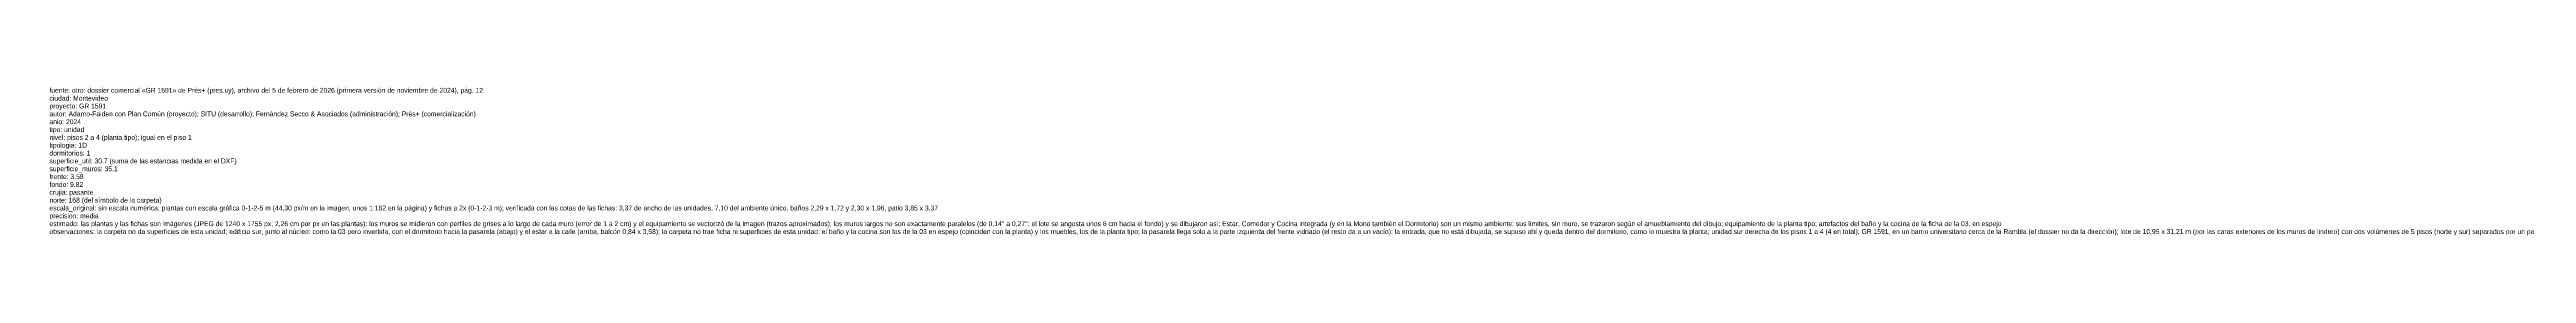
# Model space of a CAD drawing. Header units: metres. Extents: x 0 to 133, y 0 to 11.
# Drawn here: x 6.1 to 132.8, y 3.4 to 10.9 of the extents above; entities that cross this region are included whole.
import ezdxf

# ---------------------------------------------------------------- set-up
doc = ezdxf.new("R2010")
doc.units = ezdxf.units.M
doc.layers.add('Trazo_Datos', color=7, linetype='Continuous')

msp = doc.modelspace()

# ---------------------------------------------------------------- texts
at = {"layer": 'Trazo_Datos'}
for s, p in [('fuente: otro: dossier comercial «GR 1591» de Près+ (pres.uy), archivo del 5 de febrero de 2026 (primera versión de noviembre de 2024), pág. 12', (6.11, 10.66)), ('ciudad: Montevideo', (6.11, 10.26)), ('autor: Adamo-Faiden con Plan Común (proyecto); SITU (desarrollo); Fernández Secco & Asociados (administración); Près+ (comercialización)', (6.11, 9.46)), ('anio: 2024', (6.11, 9.06)), ('tipo: unidad', (6.11, 8.66)), ('proyecto: GR 1591', (6.11, 9.86)), ('tipologia: 1D', (6.11, 7.86)), ('dormitorios: 1', (6.11, 7.46)), ('nivel: pisos 2 a 4 (planta tipo); igual en el piso 1', (6.11, 8.26)), ('frente: 3.58', (6.11, 6.26)), ('superficie_util: 30.7 (suma de las estancias medida en el DXF)', (6.11, 7.06)), ('superficie_muros: 35.1', (6.11, 6.66)), ('fondo: 9.82', (6.11, 5.86)), ('crujia: pasante', (6.11, 5.46)), ('norte: 168 (del símbolo de la carpeta)', (6.11, 5.06)), ('escala_original: sin escala numérica; plantas con escala gráfica 0-1-2-5 m (44,30 px/m en la imagen, unos 1:182 en la página) y fichas a 2x (0-1-2-3 m); verificada con las cotas de las fichas: 3,37 de ancho de las unidades, 7,10 del ambiente único, baños 2,29 x 1,72 y 2,30 x 1,96, patio 3,85 x 3,37', (6.11, 4.66)), ('estimado: las plantas y las fichas son imágenes (JPEG de 1240 x 1755 px; 2,26 cm por px en las plantas): los muros se midieron con perfiles de grises a lo largo de cada muro (error de 1 a 2 cm) y el equipamiento se vectorizó de la imagen (trazos aproximados); los muros largos no son exactamente paralelos (de 0,14° a 0,27°: el lote se angosta unos 6 cm hacia el fondo) y se dibujaron así; Estar, Comedor y Cocina integrada (y en la Mono también el Dormitorio) son un mismo ambiente: sus límites, sin muro, se trazaron según el amueblamiento del dibujo; equipamiento de la planta tipo; artefactos del baño y la cocina de la ficha de la 03, en espejo', (6.11, 3.86)), ('precision: media', (6.11, 4.26)), ('observaciones: la carpeta no da superficies de esta unidad; edificio sur, junto al núcleo: como la 03 pero invertida, con el dormitorio hacia la pasarela (abajo) y el estar a la calle (arriba, balcón 0,84 x 3,58); la carpeta no trae ficha ni superficies de esta unidad: el baño y la cocina son los de la 03 en espejo (coinciden con la planta) y los muebles, los de la planta tipo; la pasarela llega solo a la parte izquierda del frente vidriado (el resto da a un vacío): la entrada, que no está dibujada, se supuso ahí y queda dentro del dormitorio, como lo muestra la planta; unidad sur derecha de los pisos 1 a 4 (4 en total); GR 1591, en un barrio universitario cerca de la Rambla (el dossier no da la dirección); lote de 10,95 x 31,21 m (por las caras exteriores de los muros de lindero) con dos volúmenes de 5 pisos (norte y sur) separados por un patio central con pasarelas', (6.11, 3.46))]:
    msp.add_text(s, height=0.25, dxfattribs=at).set_placement(p)

doc.saveas('drawing.dxf')
